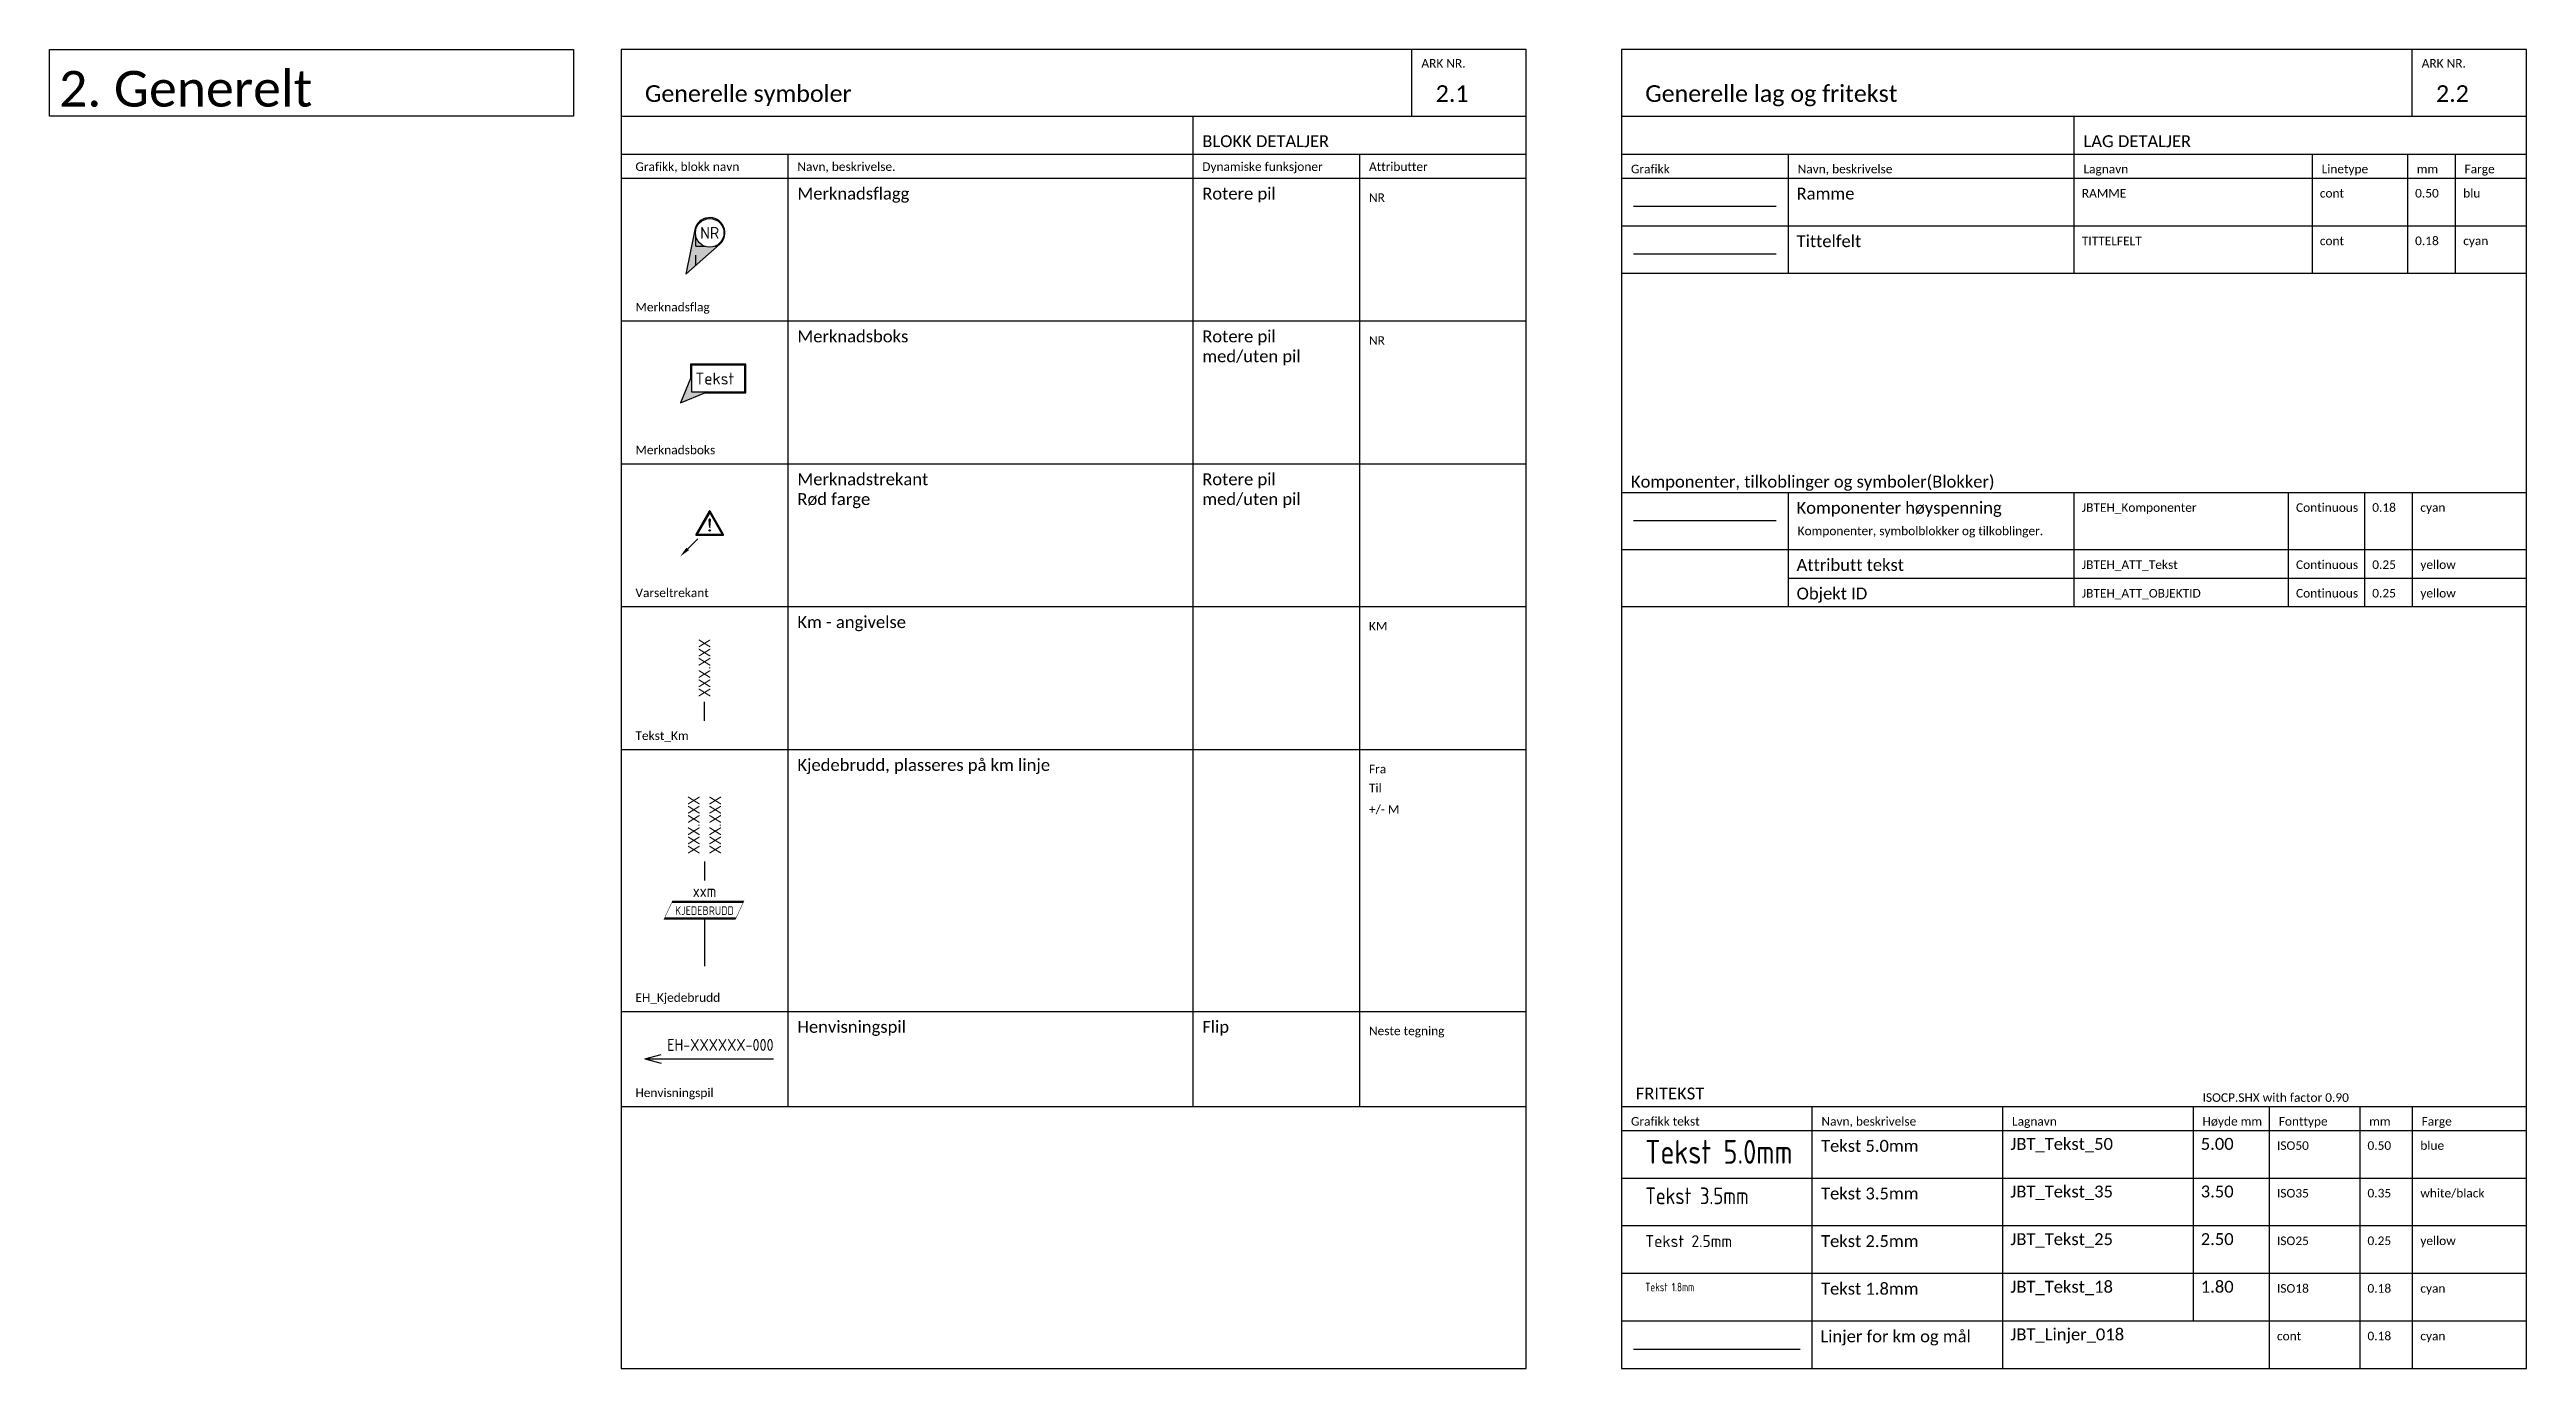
# Model space of a CAD drawing. Header units: metres. Extents: x -951 to 2504, y -1674 to 782.
# Drawn here: x 1136 to 1656, y -89 to 188 of the extents above; entities that cross this region are included whole.
import ezdxf
from ezdxf.enums import TextEntityAlignment as Align

# ---------------------------------------------------------------- set-up
doc = ezdxf.new("R2010")
doc.units = ezdxf.units.M
doc.layers.get('0').update_dxf_attribs({"color": 211})
for name, color, linetype in [('JBT_Linjer_018', 4, 'Continuous'), ('JBT_Roed merknad', 230, 'Continuous'), ('JBT_Tekst_18', 4, 'Continuous'), ('JBT_Tekst_25', 2, 'Continuous'), ('JBT_Tekst_35', 7, 'Continuous'), ('JBT_Tekst_50', 5, 'Continuous'), ('JBTEH_Komponenter', 4, 'Continuous'), ('RAMME', 5, 'Continuous'), ('RAMME SYMBOLER', 4, 'Continuous'), ('RAMME TEKST', 7, 'Continuous'), ('TITTELFELT', 4, 'Continuous')]:
    doc.layers.add(name, color=color, linetype=linetype)
doc.styles.add('Calibri', font='calibri.ttf')
doc.styles.add('ISO18', font='isocp.shx', dxfattribs={"width": 0.85, "height": 1.8})
doc.styles.add('ISO25', font='iso3098.shx', dxfattribs={"height": 2.5})
doc.styles.add('ISO35', font='isocp.shx', dxfattribs={"width": 0.9, "height": 3.5})
doc.styles.add('ISO50', font='isocp.shx', dxfattribs={"width": 0.9, "height": 5})

msp = doc.modelspace()

# ---------------------------------------------------------------- texts
at = {"layer": 'JBT_Tekst_18', "linetype": 'ByBlock', "insert": (1470.62, -71), "char_height": 1.8, "attachment_point": 1, "style": 'ISO18'}
msp.add_mtext_dynamic_manual_height_columns('Tekst 1.8mm', width=46, gutter_width=6.5, heights=[0], dxfattribs=at)
at = {"layer": 'JBT_Tekst_25', "insert": (1470.62, -61), "char_height": 2.5, "attachment_point": 1, "style": 'ISO25'}
msp.add_mtext_dynamic_manual_height_columns('Tekst 2.5mm', width=46, gutter_width=6.5, heights=[0], dxfattribs=at)
at = {"layer": 'JBT_Tekst_35', "insert": (1470.62, -51), "char_height": 3.5, "attachment_point": 1, "style": 'ISO35'}
msp.add_mtext_dynamic_manual_height_columns('Tekst 3.5mm', width=46, gutter_width=6.5, heights=[0], dxfattribs=at)
at = {"layer": 'JBT_Tekst_50', "insert": (1470.62, -41), "char_height": 5, "attachment_point": 1, "style": 'ISO50'}
msp.add_mtext_dynamic_manual_height_columns('Tekst 5.0mm', width=46, gutter_width=6.5, heights=[0], dxfattribs=at)
at = {"layer": 'RAMME TEKST', "style": 'Calibri'}
for s, height, p in [('2. Generelt', 7.5, (1137.62, 176)), ('NR', 1.8, (1412.62, 156)), ('Ramme', 2.5, (1502.39, 156.5)), ('Tittelfelt', 2.5, (1502.39, 146.5)), ('Merknadsflag', 1.8, (1258.62, 133)), ('NR', 1.8, (1412.62, 126)), ('NR', 1.8, (1412.62, 126)), ('Merknadsboks', 1.8, (1258.62, 103)), ('Komponenter, tilkoblinger og symboler(Blokker)', 2.5, (1467.62, 96)), ('Komponenter høyspenning', 2.5, (1502.39, 90.5)), ('Attributt tekst', 2.5, (1502.39, 78.5)), ('Varseltrekant', 1.8, (1258.62, 73)), ('Objekt ID', 2.5, (1502.39, 72.5)), ('KM', 1.8, (1412.62, 66)), ('Tekst_Km', 1.8, (1258.62, 43)), ('Kjedebrudd, plasseres på km linje', 2.5, (1292.62, 36.5)), ('Fra', 1.8, (1412.62, 36)), ('Til', 1.8, (1412.62, 32)), ('+/- M', 1.8, (1412.62, 27.5)), ('EH_Kjedebrudd', 1.8, (1258.62, -12)), ('Henvisningspil', 2.5, (1292.62, -18.5)), ('Neste tegning', 1.8, (1412.62, -19)), ('Henvisningspil', 1.8, (1258.62, -32)), ('Tekst 5.0mm', 2.5, (1507.52, -43.5)), ('JBT_Tekst_50', 2.5, (1547.28, -43.09)), ('5.00', 2.5, (1587.24, -43.08)), ('Tekst 3.5mm', 2.5, (1507.52, -53.5)), ('JBT_Tekst_35', 2.5, (1547.28, -53.09)), ('3.50', 2.5, (1587.24, -53.08)), ('Tekst 2.5mm', 2.5, (1507.52, -63.5)), ('JBT_Tekst_25', 2.5, (1547.28, -63.09)), ('2.50', 2.5, (1587.24, -63.08)), ('Tekst 1.8mm', 2.5, (1507.52, -73.5)), ('JBT_Tekst_18', 2.5, (1547.28, -73.09)), ('1.80', 2.5, (1587.24, -73.08)), ('Linjer for km og mål', 2.5, (1507.39, -83.5)), ('JBT_Linjer_018', 2.5, (1547.28, -83.09))]:
    msp.add_text(s, height=height, dxfattribs=at).set_placement(p)
at = {"layer": 'RAMME TEKST', "linetype": 'ByBlock', "style": 'Calibri'}
for s, height, p in [('ARK NR.', 1.8, (1423.62, 184.2)), ('ARK NR.', 1.8, (1633.62, 184.2)), ('Generelle symboler', 3.5, (1260.62, 177)), ('2.1', 3.5, (1426.62, 177)), ('Generelle lag og fritekst', 3.5, (1470.62, 177)), ('2.2', 3.5, (1636.62, 177)), ('BLOKK DETALJER', 2.5, (1377.62, 167.5)), ('LAG DETALJER', 2.5, (1562.62, 167.5)), ('Grafikk, blokk navn', 1.8, (1258.62, 162.5)), ('Navn, beskrivelse. ', 1.8, (1292.62, 162.5)), ('Dynamiske funksjoner', 1.8, (1377.62, 162.5)), ('Attributter', 1.8, (1412.62, 162.5)), ('Grafikk', 1.8, (1467.62, 162)), ('Navn, beskrivelse', 1.8, (1502.62, 162)), ('Lagnavn', 1.8, (1562.62, 162)), ('Linetype', 1.8, (1612.62, 162)), ('mm', 1.8, (1632.6, 162)), ('Farge', 1.8, (1642.62, 162)), ('RAMME', 1.8, (1562.28, 156.91)), ('cont', 1.8, (1612.24, 156.91)), ('0.50', 1.8, (1632.24, 156.92)), ('blu', 1.8, (1642.34, 156.92)), ('TITTELFELT', 1.8, (1562.28, 146.91)), ('cont', 1.8, (1612.24, 146.91)), ('0.18', 1.8, (1632.24, 146.92)), ('cyan', 1.8, (1642.34, 146.92)), ('JBTEH_Komponenter', 1.8, (1562.28, 90.91)), ('Continuous', 1.8, (1607.24, 90.91)), ('0.18', 1.8, (1623.24, 90.92)), ('cyan', 1.8, (1633.34, 90.92)), ('Komponenter, symbolblokker og tilkoblinger.  ', 1.8, (1502.62, 86)), ('JBTEH_ATT_Tekst', 1.8, (1562.28, 78.91)), ('Continuous', 1.8, (1607.24, 78.91)), ('0.25', 1.8, (1623.24, 78.92)), ('yellow', 1.8, (1633.34, 78.92)), ('JBTEH_ATT_OBJEKTID', 1.8, (1562.28, 72.91)), ('Continuous', 1.8, (1607.24, 72.91)), ('0.25', 1.8, (1623.24, 72.92)), ('yellow', 1.8, (1633.34, 72.92)), ('FRITEKST', 2.5, (1468.62, -32.5)), ('ISOCP.SHX with factor 0.90', 1.8, (1587.62, -33)), ('Grafikk tekst', 1.8, (1467.62, -38)), ('Navn, beskrivelse', 1.8, (1507.62, -38)), ('Lagnavn', 1.8, (1547.62, -38)), ('Høyde mm', 1.8, (1587.62, -38)), ('Fonttype', 1.8, (1603.62, -38)), ('Farge', 1.8, (1633.62, -38)), ('ISO50', 1.8, (1603.24, -43.09)), ('0.50', 1.8, (1622.24, -43.08)), ('mm', 1.8, (1622.6, -38)), ('blue', 1.8, (1633.34, -43.08)), ('ISO35', 1.8, (1603.24, -53.09)), ('0.35', 1.8, (1622.24, -53.08)), ('white/black', 1.8, (1633.34, -53.08)), ('ISO25', 1.8, (1603.24, -63.09)), ('0.25', 1.8, (1622.24, -63.08)), ('yellow', 1.8, (1633.34, -63.08)), ('ISO18', 1.8, (1603.24, -73.09)), ('0.18', 1.8, (1622.24, -73.08)), ('cyan', 1.8, (1633.34, -73.08)), ('cont', 1.8, (1603.24, -83.09)), ('0.18', 1.8, (1622.24, -83.08)), ('cyan', 1.8, (1633.34, -83.08))]:
    msp.add_text(s, height=height, dxfattribs=at).set_placement(p)
at = {"layer": 'RAMME TEKST', "char_height": 2.5, "width": 39.6865, "attachment_point": 1, "style": 'Calibri'}
for s, insert in [('Merknadsflagg', (1292.62, 159)), ('Merknadsboks', (1292.62, 129)), ('Merknadstrekant\\PRød farge', (1292.62, 99)), ('Km - angivelse', (1292.62, 69))]:
    msp.add_mtext(s, dxfattribs=dict(at, insert=insert))
at = {"layer": 'RAMME TEKST', "linetype": 'ByBlock', "char_height": 2.5, "width": 33, "attachment_point": 1, "style": 'Calibri'}
for s, insert in [('Rotere pil', (1377.62, 159)), ('Rotere pil\\Pmed/uten pil', (1377.62, 129)), ('Rotere pil', (1377.62, 129)), ('Rotere pil\\Pmed/uten pil', (1377.62, 99)), ('Flip', (1377.62, -16))]:
    msp.add_mtext(s, dxfattribs=dict(at, insert=insert))

# ---------------------------------------------------------------- blocks, each defined once
blk = doc.blocks.new('*U84')
h = blk.add_hatch(color=256)
h.dxf.hatch_style = 1
h.paths.add_polyline_path([(-2.65, 0.2), (2.65, 0.2), (0, 4.8)], flags=16)
edge = h.paths.add_edge_path()
edge.add_line((-2.83, 0), (2.83, 0))
edge.add_arc((2.83, 0.1), 0.1, 270, 390)
edge.add_line((2.91, 0.15), (0.09, 5.05))
edge.add_arc((0, 5), 0.1, 30, 150)
edge.add_line((-0.09, 5.05), (-2.91, 0.15))
edge.add_arc((-2.83, 0.1), 0.1, 150, 270)
h = blk.add_hatch(color=256)
h.dxf.hatch_style = 1
edge = h.paths.add_edge_path()
edge.add_line((-0.15, 3.24), (-0.06, 1.65))
edge.add_arc((0, 1), 0.65, 84.7882, 95.2118, ccw=False)
edge.add_line((0.06, 1.65), (0.15, 3.24))
edge.add_arc((0, 3.25), 0.15, 356.7432, 543.2568)
h = blk.add_hatch(color=256)
h.dxf.hatch_style = 1
edge = h.paths.add_edge_path()
edge.add_arc((0, 1), 0.15, 0, 360)
h = blk.add_hatch(color=256)
h.dxf.hatch_style = 1
h.paths.add_polyline_path([(-6.19, -4.46), (-4.86, -2.6), (-4.33, -3.13)])
blk.add_line((-2.47, -0.74), (-4.6, -2.86))
for points in [[(-2.83, 0), (2.83, 0, 0.57735), (2.91, 0.15), (0.09, 5.05, 0.57735), (-0.09, 5.05), (-2.91, 0.15, 0.57735)], [(-0.15, 3.24), (-0.06, 1.65, -0.045513), (0.06, 1.65), (0.15, 3.24, 1.058521)]]:
    blk.add_lwpolyline(points, format="xyb", close=True)
blk.add_lwpolyline([(-2.65, 0.2), (2.65, 0.2), (0, 4.8)], close=True)
blk.add_circle((0, 1), 0.15)
blk = doc.blocks.new('Tekst_Km')
at = {"layer": 'JBT_Linjer_018'}
blk.add_line((0, -4), (0, 0), dxfattribs=at)
at = {"style": 'ISO25', "width": 0.9}
blk.add_attdef('KM', text='', height=2.5, rotation=90, dxfattribs=at).set_placement((0, 1), align=Align.MIDDLE_LEFT)
blk = doc.blocks.new('*U80')
at = {"layer": 'JBT_Linjer_018'}
for q in [(3.4, 0.91), (27, 0), (3.4, -0.91)]:
    blk.add_line((0, 0), q, dxfattribs=at)
at = {"style": 'ISO25', "width": 0.9}
blk.add_attdef('HENVISING', text='', height=2.5, dxfattribs=at).set_placement((27, 1.7), align=Align.RIGHT)
blk = doc.blocks.new('EH_Kjedebrudd')
at = {"color": 4}
for p, q in [((0, 0), (0, -4)), ((0, -12), (0, -22))]:
    blk.add_line(p, q, dxfattribs=at)
blk.add_lwpolyline([(-8.43, -12, 0.5, 0.5, 0), (6.57, -12, 0.1, 0.1, 0), (8.2, -8.5, 0.5, 0.5, 0), (-6.8, -8.5, 0.1, 0.1, 0)], format="xyseb", close=True)
at = {"color": 4, "linetype": 'ByBlock', "style": 'ISO25', "width": 0.9}
blk.add_text('KJEDEBRUDD', height=1.8, dxfattribs=at).set_placement((0, -11.25), align=Align.CENTER)
at = {"color": 2, "style": 'ISO25', "width": 0.9}
for tag, p in [('KB-FRA', (-2.25, 1.5)), ('KB-TIL', (2.25, 1.5))]:
    blk.add_attdef(tag, text='', height=2.5, rotation=90, dxfattribs=at).set_placement(p, align=Align.MIDDLE_LEFT)
blk.add_attdef('KB-M', text='', height=2.5, dxfattribs=at).set_placement((0, -7.5), align=Align.CENTER)
blk = doc.blocks.new('Merknadsboks')
h = blk.add_hatch(color=256)
h.dxf.hatch_style = 1
h.paths.add_polyline_path([(2.32, 2.32), (13.52, 2.32), (13.52, 7.92), (2.32, 7.92)], flags=16)
h.paths.add_polyline_path([(0, 0), (5.12, 2.12), (13.72, 2.12), (13.72, 8.12), (2.12, 8.12), (2.12, 5.12)])
for points in [[(0, 0), (5.12, 2.12), (13.72, 2.12), (13.72, 8.12), (2.12, 8.12), (2.12, 5.12)], [(2.32, 2.32), (13.52, 2.32), (13.52, 7.92), (2.32, 7.92)]]:
    blk.add_lwpolyline(points, close=True)
at = {"style": 'ISO25'}
blk.add_attdef('TEKST', (3.12, 3.87), '', height=2.5, dxfattribs=at)
blk = doc.blocks.new('Merknadsflag')
h = blk.add_hatch()
h.set_pattern_fill('ANGLE', color=256)
h.set_pattern_definition([(0, (0, 0), (0, 6.985), [5.08, -1.905]), (90, (0, 0), (-6.985, 4e-16), [5.08, -1.905])])
edge = h.paths.add_edge_path(flags=16)
edge.add_arc((0, 3.5), 3, 0, 360)
edge = h.paths.add_edge_path()
edge.add_arc((0, 3.5), 3.2, 311.3371, 528.6629)
edge.add_line((-5, -5.16), (2.11, 1.1))
h = blk.add_hatch(color=256)
h.dxf.hatch_style = 1
edge = h.paths.add_edge_path(flags=16)
edge.add_arc((0, 3.5), 3, 0, 360)
edge = h.paths.add_edge_path()
edge.add_line((-3.14, 4.13), (-5, -5.16))
edge.add_line((-5, -5.16), (2.11, 1.1))
edge.add_arc((0, 3.5), 3.2, 311.3371, 528.6629)
blk.add_lwpolyline([(-3.14, 4.13), (-5, -5.16), (2.11, 1.1, 1.393261)], format="xyb", close=True)
blk.add_circle((0, 3.5), 3)
at = {"style": 'ISO25'}
blk.add_attdef('NR', text='', height=2.5, dxfattribs=at).set_placement((0, 3.5), align=Align.MIDDLE)

# ---------------------------------------------------------------- linework, layer by layer
at = {"layer": 'JBT_Linjer_018'}
msp.add_line((1503.12, -85), (1468.12, -85), dxfattribs=at)
at = {"layer": 'JBTEH_Komponenter'}
msp.add_line((1498.12, 89), (1468.12, 89), dxfattribs=at)
at = {"layer": 'RAMME'}
msp.add_line((1498.12, 155), (1468.12, 155), dxfattribs=at)
for points in [[(1135.62, 188), (1245.62, 188), (1245.62, 174), (1135.62, 174)], [(1445.62, 188), (1255.62, 188), (1255.62, -89), (1445.62, -89)], [(1655.62, 188), (1465.62, 188), (1465.62, -89), (1655.62, -89)]]:
    msp.add_lwpolyline(points, close=True, dxfattribs=at)
for points in [[(1255.62, 174), (1445.62, 174)], [(1465.62, 174), (1655.62, 174)]]:
    msp.add_lwpolyline(points, dxfattribs=at)
at = {"layer": 'RAMME SYMBOLER'}
for p, q in [((1421.62, 174), (1421.62, 188)), ((1631.62, 174), (1631.62, 188)), ((1375.62, 174), (1375.62, -34)), ((1560.62, 174), (1560.62, 141)), ((1255.62, 166), (1445.62, 166)), ((1290.62, 166), (1290.62, -34)), ((1410.62, 166), (1410.62, -34)), ((1465.62, 166), (1655.62, 166)), ((1500.62, 166), (1500.62, 141)), ((1610.62, 166), (1610.62, 141)), ((1630.62, 166), (1630.62, 141)), ((1640.62, 166), (1640.62, 141)), ((1255.62, 161), (1445.62, 161)), ((1465.62, 161), (1655.62, 161)), ((1465.62, 151), (1655.62, 151)), ((1465.62, 141), (1655.62, 141)), ((1255.62, 131), (1445.62, 131)), ((1255.62, 101), (1445.62, 101)), ((1465.62, 95), (1655.62, 95)), ((1500.62, 95), (1500.62, 71)), ((1560.62, 95), (1560.62, 71)), ((1605.62, 95), (1605.62, 71)), ((1621.62, 95), (1621.62, 71)), ((1631.62, 95), (1631.62, 71)), ((1465.62, 83), (1655.62, 83)), ((1500.62, 77), (1655.62, 77)), ((1255.62, 71), (1445.62, 71)), ((1465.62, 71), (1655.62, 71)), ((1255.62, 41), (1445.62, 41)), ((1255.62, -14), (1445.62, -14)), ((1255.62, -34), (1445.62, -34)), ((1465.62, -34), (1655.62, -34)), ((1505.62, -34), (1505.62, -79)), ((1545.62, -34), (1545.62, -79)), ((1585.62, -34), (1585.62, -79)), ((1601.62, -34), (1601.62, -79)), ((1620.62, -34), (1620.62, -79)), ((1631.62, -34), (1631.62, -79)), ((1465.62, -39), (1655.62, -39)), ((1505.62, -39), (1505.62, -79)), ((1465.62, -49), (1655.62, -49)), ((1465.62, -59), (1655.62, -59)), ((1465.62, -69), (1655.62, -69)), ((1465.62, -79), (1655.62, -79)), ((1505.62, -79), (1505.62, -89)), ((1545.62, -79), (1545.62, -89)), ((1601.62, -79), (1601.62, -89)), ((1620.62, -79), (1620.62, -89)), ((1631.62, -79), (1631.62, -89))]:
    msp.add_line(p, q, dxfattribs=at)
at = {"layer": 'TITTELFELT'}
msp.add_line((1498.12, 145), (1468.12, 145), dxfattribs=at)

# ---------------------------------------------------------------- block references
at = {"layer": 'JBT_Linjer_018'}
msp.add_blockref('EH_Kjedebrudd', (1273.12, 17.5), dxfattribs=at).add_auto_attribs({'KB-FRA': 'XXX.XXX', 'KB-TIL': 'XXX.XXX', 'KB-M': 'xxm'})
at = {"layer": 'JBT_Roed merknad'}
msp.add_blockref('*U84', (1274.21, 86), dxfattribs=at)
at = {"layer": 'JBT_Tekst_25'}
for name, p, values in [('Merknadsflag', (1274.21, 146), {'NR': 'NR'}), ('Merknadsboks', (1268.08, 113.77), {'TEKST': 'Tekst'}), ('Tekst_Km', (1273.12, 51), {'KM': 'XXX.XXX'}), ('*U80', (1260.62, -24), {'HENVISING': 'EH-XXXXXX-000'})]:
    msp.add_blockref(name, p, dxfattribs=at).add_auto_attribs(values)

msp.set_redraw_order([(e.dxf.handle, doc.entitydb.next_handle()) for e in msp.query("TEXT MTEXT ATTDEF DIMENSION ARC_DIMENSION")])  # texts and dimensions are drawn at this point

doc.saveas('drawing.dxf')
